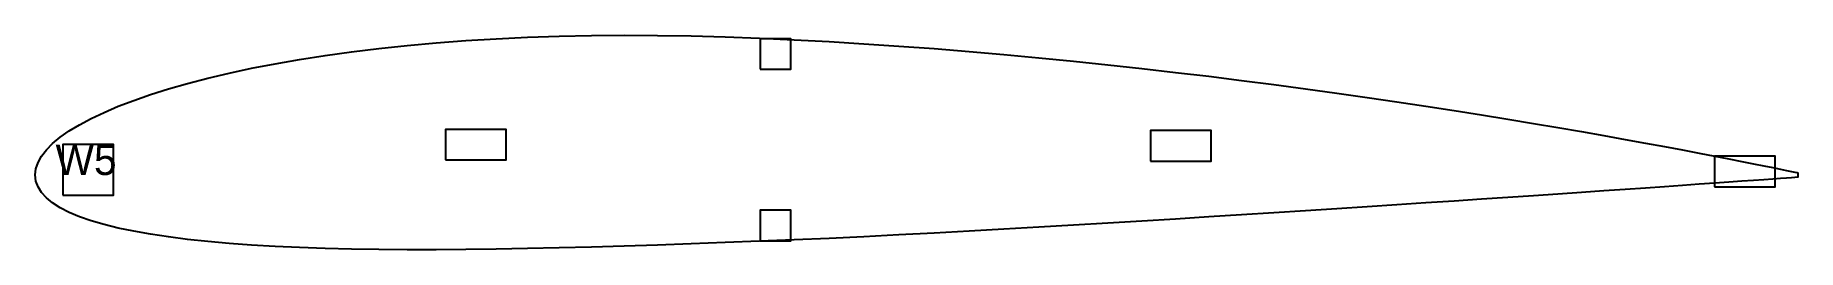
# Model space of a CAD drawing. Extents: x 0 to 2126, y -196 to 49.
# Drawn here: x 1024.3 to 1197.9, y 0 to 21.1 of the extents above; entities that cross this region are included whole.
import ezdxf

# ---------------------------------------------------------------- set-up
doc = ezdxf.new("R2010")
doc.units = 0
for name, color, linetype in [('WING_RIBS', 5, 'CONTINUOUS'), ('WING_RIBS_LABEL', 7, 'CONTINUOUS'), ('WING_RIBS_SLOTS', 1, 'CONTINUOUS')]:
    doc.layers.add(name, color=color, linetype=linetype)

msp = doc.modelspace()

# ---------------------------------------------------------------- texts
at = {"layer": 'WING_RIBS_LABEL'}
msp.add_text('W5', height=3, dxfattribs=at).set_placement((1026.256708, 7.358733))

# ---------------------------------------------------------------- linework, layer by layer
at = {"layer": 'WING_RIBS'}
msp.add_lwpolyline([(1024.256708, 7.358733), (1024.325369, 7.972564), (1024.531243, 8.58946), (1024.874004, 9.208881), (1025.353111, 9.830064), (1025.967806, 10.452039), (1026.717117, 11.07363), (1027.59986, 11.693472), (1028.614638, 12.310028), (1029.759846, 12.921599), (1031.033675, 13.526353), (1032.43411, 14.122337), (1033.958936, 14.707505), (1035.605743, 15.279736), (1037.371926, 15.836864), (1039.254693, 16.376698), (1041.251067, 16.897046), (1043.35789, 17.395741), (1045.571833, 17.870661), (1047.889394, 18.319756), (1050.306908, 18.741061), (1052.820553, 19.132723), (1055.426354, 19.493014), (1058.120192, 19.820347), (1060.897806, 20.113289), (1063.754804, 20.370577), (1066.68667, 20.59112), (1069.688767, 20.77401), (1072.756348, 20.918527), (1075.884563, 21.024142), (1079.068465, 21.090515), (1082.30302, 21.117496), (1085.583114, 21.105122), (1088.90356, 21.053615), (1092.259107, 20.963371), (1095.644451, 20.836449), (1099.054237, 20.680659), (1102.483075, 20.497932), (1105.925542, 20.289393), (1109.376196, 20.056244), (1112.82958, 19.799752), (1116.280234, 19.521243), (1119.722701, 19.22209), (1123.151539, 18.903707), (1126.561325, 18.567547), (1129.946669, 18.215087), (1133.302216, 17.847835), (1136.622662, 17.467313), (1139.902755, 17.075065), (1143.137311, 16.672647), (1146.321213, 16.261628), (1149.449428, 15.843588), (1152.517009, 15.420116), (1155.519106, 14.992809), (1158.450971, 14.563271), (1161.30797, 14.133114), (1164.085584, 13.703953), (1166.779421, 13.277405), (1169.385223, 12.855091), (1171.898868, 12.438626), (1174.316382, 12.029622), (1176.633943, 11.629682), (1178.847885, 11.240392), (1180.954709, 10.86332), (1182.951083, 10.500007), (1184.83385, 10.15196), (1186.600033, 9.820647), (1188.24684, 9.507484), (1189.771666, 9.213831), (1191.172101, 8.940984), (1192.445929, 8.69016), (1193.591138, 8.462496), (1194.605916, 8.259033), (1195.488658, 8.080714), (1196.23797, 7.928372), (1196.852665, 7.802725), (1197.331772, 7.704371), (1197.674533, 7.633779), (1197.880407, 7.591288), (1197.949068, 7.577101), (1197.949068, 7.140366), (1197.880407, 7.135331), (1197.674533, 7.120244), (1197.331772, 7.095158), (1196.852665, 7.060159), (1196.23797, 7.015368), (1195.488658, 6.960935), (1194.605916, 6.897037), (1193.591138, 6.823879), (1192.445929, 6.741685), (1191.172101, 6.650698), (1189.771666, 6.551179), (1188.24684, 6.443396), (1186.600033, 6.327631), (1184.83385, 6.204167), (1182.951083, 6.073297), (1180.954709, 5.93531), (1178.847885, 5.7905), (1176.633943, 5.639163), (1174.316382, 5.481593), (1171.898868, 5.318091), (1169.385223, 5.148961), (1166.779421, 4.974515), (1164.085584, 4.795077), (1161.30797, 4.610989), (1158.450971, 4.422611), (1155.519106, 4.230332), (1152.517009, 4.03457), (1149.449428, 3.835783), (1146.321213, 3.634471), (1143.137311, 3.431182), (1139.902755, 3.226519), (1136.622662, 3.021139), (1133.302216, 2.815765), (1129.946669, 2.611181), (1126.561325, 2.408237), (1123.151539, 2.207849), (1119.722701, 2.010998), (1116.280234, 1.818727), (1112.82958, 1.632139), (1109.376196, 1.452389), (1105.925542, 1.280682), (1102.483075, 1.118258), (1099.054237, 0.966392), (1095.644451, 0.826376), (1092.259107, 0.69866), (1088.90356, 0.577966), (1085.583114, 0.464422), (1082.30302, 0.359604), (1079.068465, 0.265094), (1075.884563, 0.182464), (1072.756348, 0.113262), (1069.688767, 0.058995), (1066.68667, 0.021117), (1063.754804, 0.001016), (1060.897806, 0), (1058.120192, 0.01929), (1055.426354, 0.060009), (1052.820553, 0.123176), (1050.306908, 0.2097), (1047.889394, 0.320379), (1045.571833, 0.455894), (1043.35789, 0.616817), (1041.251067, 0.803603), (1039.254693, 1.016604), (1037.371926, 1.256069), (1035.605743, 1.522151), (1033.958936, 1.814919), (1032.43411, 2.134362), (1031.033675, 2.480402), (1029.759846, 2.852905), (1028.614638, 3.25169), (1027.59986, 3.676538), (1026.717117, 4.127206), (1025.967806, 4.603433), (1025.353111, 5.104953), (1024.874004, 5.631497), (1024.531243, 6.182805), (1024.325369, 6.758628), (1024.256708, 7.358733)], close=True, dxfattribs=at)
at = {"layer": 'WING_RIBS_SLOTS'}
for points in [[(1095.707499, 17.76787), (1098.707499, 17.76787), (1098.707499, 20.76787), (1095.707499, 20.76787)], [(1064.679798, 8.843845), (1070.679798, 8.843845), (1070.679798, 11.843845), (1064.679798, 11.843845)], [(1134.156742, 8.729394), (1140.156742, 8.729394), (1140.156742, 11.729394), (1134.156742, 11.729394)], [(1026.967479, 5.360262), (1031.967479, 5.360262), (1031.967479, 10.360262), (1026.967479, 10.360262)], [(1189.738297, 6.19743), (1195.738297, 6.19743), (1195.738297, 9.19743), (1189.738297, 9.19743)], [(1095.707499, 0.889316), (1098.707499, 0.889316), (1098.707499, 3.889316), (1095.707499, 3.889316)]]:
    msp.add_lwpolyline(points, close=True, dxfattribs=at)

msp.set_redraw_order([(e.dxf.handle, doc.entitydb.next_handle()) for e in msp.query("TEXT MTEXT ATTDEF DIMENSION ARC_DIMENSION")])  # texts and dimensions are drawn at this point

doc.saveas('drawing.dxf')
